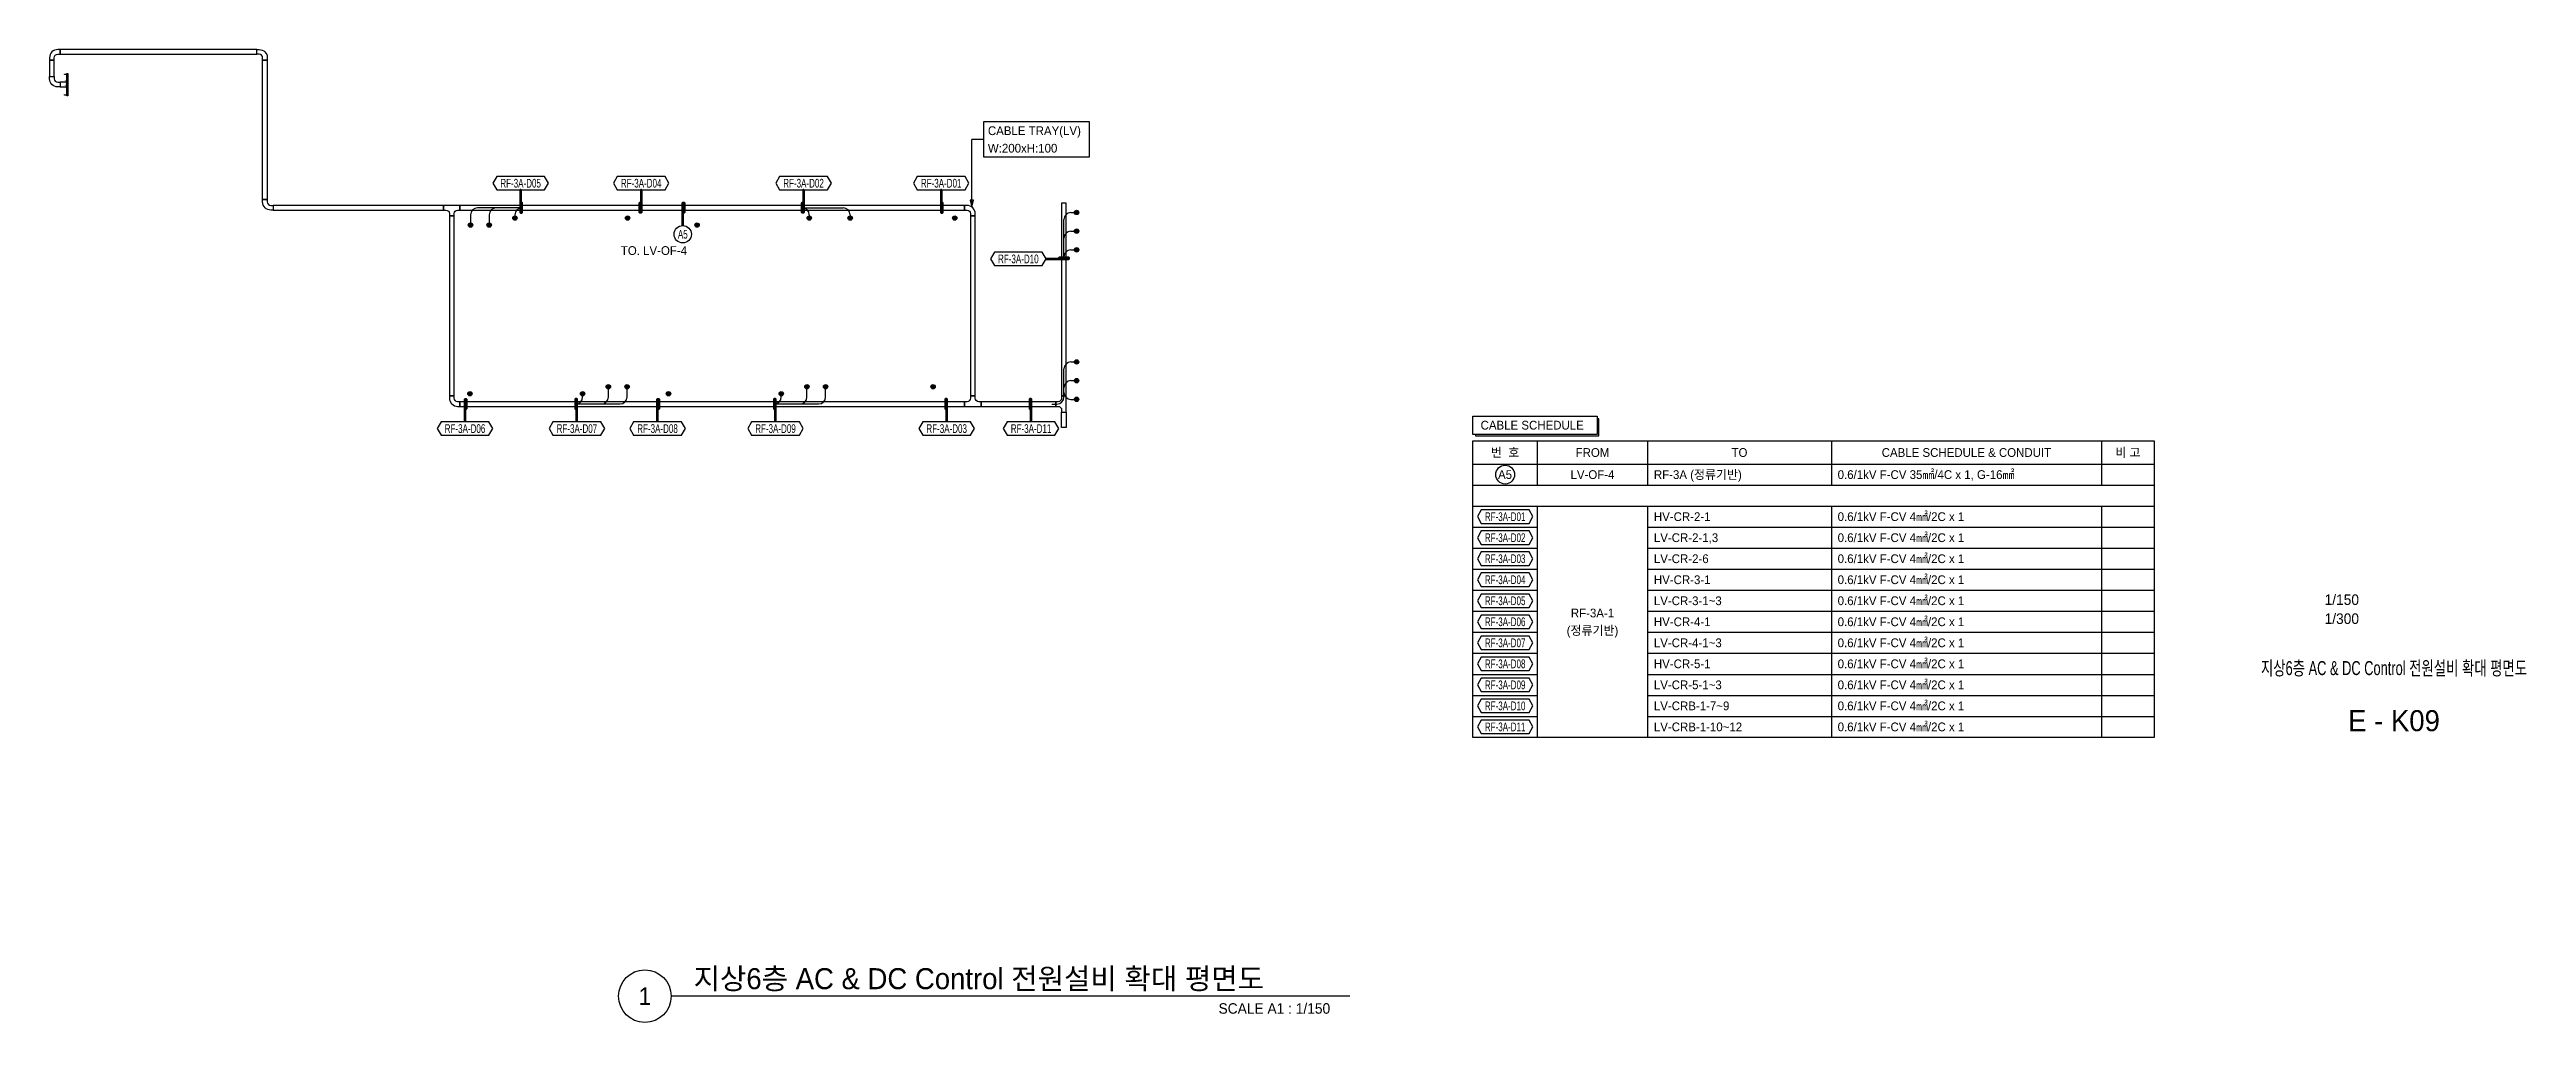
# Model space of a CAD drawing. Header units: millimetres. Extents: x 33052 to 374593, y 4425 to 1197630.
# Drawn here: x 268584 to 374593, y 1073625 to 1115275 of the extents above; entities that cross this region are included whole.
import ezdxf
from ezdxf.enums import TextEntityAlignment as Align

# ---------------------------------------------------------------- set-up
doc = ezdxf.new("R2010")
doc.units = ezdxf.units.MM
doc.header["$LTSCALE"] = 50
for name, color, linetype in [('-----26 Electrical Cable Tray_CONT', 3, 'Continuous'), ('-----29 Indicator', 1, 'Continuous'), ('-----29 주기', 1, 'Continuous'), ('-----30 Text', 2, 'Continuous'), ('-----41 Drawing Title', 2, 'Continuous'), ('-----42 Drawing Number', 2, 'Continuous'), ('-----43 Drawing Scale', 3, 'Continuous'), ('AC CONTROL CABLE', 4, 'Continuous'), ('DC CONTROL CABLE', 1, 'Continuous')]:
    doc.layers.add(name, color=color, linetype=linetype)
doc.styles.add('ELEC', font='')
doc.styles.get('ELEC').set_extended_font_data('Dotum')

msp = doc.modelspace()

# ---------------------------------------------------------------- texts
at = {"layer": '-----26 Electrical Cable Tray_CONT', "style": 'ELEC'}
for s, p in [('W:200xH:100', (308745, 1111050, 0)), ('CABLE TRAY(LV)', (308745, 1111800, 0))]:
    msp.add_text(s, height=375, dxfattribs=at).set_placement(p, align=Align.MIDDLE_LEFT)
at = {"layer": '-----30 Text', "linetype": 'Continuous', "style": 'ELEC', "width": 0.7}
for s, p in [('RF-3A-D05', (288746, 1109552)), ('RF-3A-D04', (293905, 1109552, 0)), ('RF-3A-D02', (300854, 1109552)), ('RF-3A-D01', (306745, 1109552, 0)), ('A5', (295686, 1107366, 0)), ('RF-3A-D10', (310047, 1106312)), ('RF-3A-D06', (286366, 1099048, 0)), ('RF-3A-D07', (291154, 1099048)), ('RF-3A-D08', (294605, 1099048, 0)), ('RF-3A-D09', (299654, 1099048)), ('RF-3A-D03', (306980, 1099048, 0)), ('RF-3A-D11', (310593, 1099048))]:
    msp.add_text(s, height=375, dxfattribs=at).set_placement(p, align=Align.MIDDLE)
at = {"layer": '-----30 Text', "style": 'ELEC'}
msp.add_text('TO. LV-OF-4', height=375, dxfattribs=at).set_placement((294452, 1106669, 0), align=Align.MIDDLE)
at = {"layer": '-----41 Drawing Title', "style": 'ELEC', "width": 0.7}
msp.add_text('지상6층 AC & DC Control 전원설비 확대 평면도', height=600, dxfattribs=at).set_placement((368925, 1088795), align=Align.MIDDLE_CENTER)
at = {"layer": '-----41 Drawing Title', "color": 2, "style": 'ELEC'}
msp.add_text('지상6층 AC & DC Control 전원설비 확대 평면도', height=900, dxfattribs=at).set_placement((296148, 1075050))
at = {"layer": '-----41 Drawing Title', "color": 7, "style": 'ELEC'}
msp.add_text('1', height=750, dxfattribs=at).set_placement((294064, 1074750), align=Align.MIDDLE)
at = {"layer": '-----41 Drawing Title', "style": 'ELEC'}
msp.add_text('SCALE A1 : 1/150', height=450, dxfattribs=at).set_placement((323394, 1074000), align=Align.RIGHT)
at = {"layer": '-----42 Drawing Number', "style": 'ELEC'}
msp.add_text('E - K09', height=900, dxfattribs=at).set_placement((368925, 1086545), align=Align.MIDDLE_CENTER)
at = {"layer": '-----43 Drawing Scale', "style": 'ELEC'}
for s, p in [('1/150', (366690, 1091725)), ('1/300', (366690, 1090910))]:
    msp.add_text(s, height=450, dxfattribs=at).set_placement(p, align=Align.MIDDLE_CENTER)
at = {"color": 0, "style": 'ELEC', "width": 0.7}
msp.add_text('LV 트레이 건물용', height=50, rotation=90, dxfattribs=at).set_placement((269268, 1113775), align=Align.MIDDLE_CENTER)

# ---------------------------------------------------------------- hatches: boundary and pattern name
at = {"layer": 'AC CONTROL CABLE', "linetype": 'Continuous'}
h = msp.add_hatch(color=256, dxfattribs=at)
edge = h.paths.add_edge_path()
edge.add_arc((296300, 1107760), 93.6, 270, 630, ccw=False)
at = {"layer": 'DC CONTROL CABLE', "linetype": 'Continuous'}
h = msp.add_hatch(color=256, dxfattribs=at)
edge = h.paths.add_edge_path()
edge.add_arc((286600, 1107760), 93.6, 90, 450)
h = msp.add_hatch(color=256, dxfattribs=at)
edge = h.paths.add_edge_path()
edge.add_arc((287400, 1107760), 93.6, 90, 450)
h = msp.add_hatch(color=256, dxfattribs=at)
edge = h.paths.add_edge_path()
edge.add_arc((288500, 1108060), 93.6, 90, 450)
h = msp.add_hatch(color=256, dxfattribs=at)
edge = h.paths.add_edge_path()
edge.add_arc((293325, 1108060), 93.6, 0, 360)
h = msp.add_hatch(color=256, dxfattribs=at)
edge = h.paths.add_edge_path()
edge.add_arc((301100, 1108060), 93.6, 90, 450, ccw=False)
h = msp.add_hatch(color=256, dxfattribs=at)
edge = h.paths.add_edge_path()
edge.add_arc((302850, 1108060), 93.6, 90, 450, ccw=False)
h = msp.add_hatch(color=256, dxfattribs=at)
edge = h.paths.add_edge_path()
edge.add_arc((307325, 1108060), 93.6, 180, 540, ccw=False)
h = msp.add_hatch(color=256, dxfattribs=at)
edge = h.paths.add_edge_path()
edge.add_arc((312540, 1108300), 93.6, 180, 540, ccw=False)
h = msp.add_hatch(color=256, dxfattribs=at)
edge = h.paths.add_edge_path()
edge.add_arc((312540, 1107500), 93.6, 180, 540, ccw=False)
h = msp.add_hatch(color=256, dxfattribs=at)
edge = h.paths.add_edge_path()
edge.add_arc((312540, 1106700), 93.6, 180, 540, ccw=False)
h = msp.add_hatch(color=256, dxfattribs=at)
edge = h.paths.add_edge_path()
edge.add_arc((312540, 1101900), 93.6, -180, 180, ccw=False)
h = msp.add_hatch(color=256, dxfattribs=at)
edge = h.paths.add_edge_path()
edge.add_arc((286575, 1100540), 93.6, 180, 540)
h = msp.add_hatch(color=256, dxfattribs=at)
edge = h.paths.add_edge_path()
edge.add_arc((291400, 1100540), 93.6, 270, 630)
h = msp.add_hatch(color=256, dxfattribs=at)
edge = h.paths.add_edge_path()
edge.add_arc((292500, 1100840), 93.6, 270, 630)
h = msp.add_hatch(color=256, dxfattribs=at)
edge = h.paths.add_edge_path()
edge.add_arc((293300, 1100840), 93.6, 270, 630)
h = msp.add_hatch(color=256, dxfattribs=at)
edge = h.paths.add_edge_path()
edge.add_arc((295075, 1100540), 93.6, 180, 540)
h = msp.add_hatch(color=256, dxfattribs=at)
edge = h.paths.add_edge_path()
edge.add_arc((299900, 1100540), 93.6, 270, 630)
h = msp.add_hatch(color=256, dxfattribs=at)
edge = h.paths.add_edge_path()
edge.add_arc((301000, 1100840), 93.6, 270, 630)
h = msp.add_hatch(color=256, dxfattribs=at)
edge = h.paths.add_edge_path()
edge.add_arc((301800, 1100840), 93.6, 270, 630)
h = msp.add_hatch(color=256, dxfattribs=at)
edge = h.paths.add_edge_path()
edge.add_arc((306400, 1100840), 93.6, 360, 720, ccw=False)
h = msp.add_hatch(color=256, dxfattribs=at)
edge = h.paths.add_edge_path()
edge.add_arc((312540, 1101100), 93.6, -180, 180, ccw=False)
h = msp.add_hatch(color=256, dxfattribs=at)
edge = h.paths.add_edge_path()
edge.add_arc((312540, 1100300), 93.6, -180, 180, ccw=False)

# ---------------------------------------------------------------- linework, layer by layer
at = {"layer": '-----26 Electrical Cable Tray_CONT'}
for points in [[(268784, 1114925, -0.4142136), (268934, 1115075), (269034, 1115075), (269034, 1115275), (268934, 1115275, 0.4142136), (268584, 1114925), (268584, 1114825), (268784, 1114825)], [(277705, 1114925, 0.4142136), (277555, 1115075), (277455, 1115075), (277455, 1115275), (277555, 1115275, -0.4142136), (277905, 1114925), (277905, 1114825), (277705, 1114825)], [(268784, 1114025, 0.4142136), (268934, 1113875), (269034, 1113875), (269034, 1113675), (268934, 1113675, -0.4142136), (268584, 1114025), (268584, 1114125), (268784, 1114125)], [(277905, 1108750, 0.4142136), (278055, 1108600), (278155, 1108600), (278155, 1108400), (278055, 1108400, -0.4142136), (277705, 1108750), (277705, 1108850), (277905, 1108850)], [(311900, 1099750), (312100, 1099750), (312100, 1100450), (311900, 1100450), (311900, 1100350, -0.4142136), (311750, 1100200), (311650, 1100200), (311650, 1100000), (311750, 1100000, -0.4142136), (311900, 1099850)]]:
    msp.add_lwpolyline(points, format="xyb", close=True, dxfattribs=at)
for points in [[(277455, 1115075), (277455, 1115275), (269034, 1115275), (269034, 1115075)], [(268784, 1114825), (268584, 1114825), (268584, 1114125), (268784, 1114125)], [(277705, 1114825), (277905, 1114825), (277905, 1108850), (277705, 1108850)], [(269322, 1113675), (269322, 1113875), (269034, 1113875), (269034, 1113675)], [(311900, 1100450), (312100, 1100450), (312100, 1108700), (311900, 1108700)], [(311900, 1099750), (312100, 1099750), (312100, 1099100), (311900, 1099100)]]:
    msp.add_lwpolyline(points, close=True, dxfattribs=at)
at = {"layer": '-----26 Electrical Cable Tray_CONT', "elevation": 0}
for points in [[(285450, 1108400), (285450, 1108600), (278155, 1108600), (278155, 1108400)], [(285700, 1100450), (285900, 1100450), (285900, 1108150), (285700, 1108150)], [(307750, 1108400), (307750, 1108600), (286150, 1108600), (286150, 1108400)], [(308000, 1100450), (308200, 1100450), (308200, 1108150), (308000, 1108150)], [(307750, 1100000), (307750, 1100200), (286150, 1100200), (286150, 1100000)], [(308450, 1100200), (308450, 1100000), (311650, 1100000), (311650, 1100200)]]:
    msp.add_lwpolyline(points, close=True, dxfattribs=at)
for points in [[(286150, 1108400), (286150, 1108600), (285450, 1108600), (285450, 1108400), (285550, 1108400, -0.4142136), (285700, 1108250), (285700, 1108150), (285900, 1108150), (285900, 1108250, -0.4142136), (286050, 1108400)], [(307850, 1108400, -0.4142136), (308000, 1108250), (308000, 1108150), (308200, 1108150), (308200, 1108250, 0.4142136), (307850, 1108600), (307750, 1108600), (307750, 1108400)], [(286050, 1100200, -0.4142136), (285900, 1100350), (285900, 1100450), (285700, 1100450), (285700, 1100350, 0.4142136), (286050, 1100000), (286150, 1100000), (286150, 1100200)], [(307750, 1100200), (307750, 1100000), (308450, 1100000), (308450, 1100200), (308350, 1100200, -0.4142136), (308200, 1100350), (308200, 1100450), (308000, 1100450), (308000, 1100350, -0.4142136), (307850, 1100200)]]:
    msp.add_lwpolyline(points, format="xyb", close=True, dxfattribs=at)
at = {"layer": '-----29 Indicator', "color": 1}
for p, q in [((308056, 1108533), (308056, 1111425)), ((308131, 1108833), (307981, 1108833)), ((307981, 1108833), (308056, 1108533)), ((308056, 1108533), (308131, 1108833))]:
    msp.add_line(p, q, dxfattribs=at)
at = {"layer": '-----29 Indicator'}
msp.add_line((308558, 1111425), (308056, 1111425), dxfattribs=at)
at = {"layer": '-----29 Indicator', "color": 1, "elevation": 0}
msp.add_lwpolyline([(308558, 1112175), (308558, 1110675), (313094, 1110675), (313094, 1112175)], close=True, dxfattribs=at)
at = {"layer": '-----29 Indicator', "lineweight": 100, "elevation": 0}
for points in [[(288746, 1109263), (288746, 1109263), (288746, 1108292), (288799, 1108292), (288799, 1108708), (288710, 1108708)], [(293905, 1109263), (293905, 1109263), (293905, 1108292), (293852, 1108292), (293852, 1108708), (293941, 1108708)], [(300854, 1109263), (300854, 1109263), (300854, 1108292), (300801, 1108292), (300801, 1108707), (300890, 1108707)], [(306745, 1109263), (306745, 1109263), (306745, 1108292), (306798, 1108292), (306798, 1108707), (306709, 1108707)], [(295686, 1107737), (295686, 1107737), (295686, 1108708), (295739, 1108708), (295739, 1108292), (295650, 1108292)], [(286366, 1099337), (286366, 1099337), (286366, 1100308), (286420, 1100308), (286420, 1099892), (286331, 1099892)], [(291154, 1099337), (291154, 1099337), (291154, 1100308), (291101, 1100308), (291101, 1099892), (291190, 1099892)], [(294605, 1099337), (294605, 1099337), (294605, 1100308), (294659, 1100308), (294659, 1099892), (294570, 1099892)], [(299654, 1099337), (299654, 1099337), (299654, 1100308), (299601, 1100308), (299601, 1099892), (299690, 1099892)], [(306980, 1099337), (306980, 1099337), (306980, 1100308), (306927, 1100308), (306927, 1099892), (307016, 1099892)]]:
    msp.add_lwpolyline(points, dxfattribs=at)
at = {"layer": '-----29 Indicator', "lineweight": 100}
for points in [[(311237, 1106312), (311237, 1106312), (312208, 1106312), (312208, 1106365), (311792, 1106365), (311792, 1106276)], [(310593, 1099337), (310593, 1099337), (310593, 1100308), (310540, 1100308), (310540, 1099892), (310629, 1099892)]]:
    msp.add_lwpolyline(points, dxfattribs=at)
at = {"layer": '-----29 Indicator'}
msp.add_circle((295686, 1107366, 0), 371, dxfattribs=at)
at = {"layer": '-----29 주기', "elevation": 0}
for points in [[(287723, 1109840), (287556, 1109552), (287723, 1109263), (289769, 1109263), (289936, 1109552), (289769, 1109840)], [(292882, 1109840), (292715, 1109552), (292882, 1109263), (294928, 1109263), (295095, 1109552), (294928, 1109840)], [(299831, 1109840), (299664, 1109552), (299831, 1109263), (301877, 1109263), (302044, 1109552), (301877, 1109840)], [(305722, 1109840), (305555, 1109552), (305722, 1109263), (307768, 1109263), (307935, 1109552), (307768, 1109840)], [(285343, 1099337), (285177, 1099048), (285343, 1098760), (287389, 1098760), (287556, 1099048), (287389, 1099337)], [(290131, 1099337), (289964, 1099048), (290131, 1098760), (292177, 1098760), (292344, 1099048), (292177, 1099337)], [(293582, 1099337), (293416, 1099048), (293582, 1098760), (295628, 1098760), (295795, 1099048), (295628, 1099337)], [(298631, 1099337), (298464, 1099048), (298631, 1098760), (300677, 1098760), (300844, 1099048), (300677, 1099337)], [(305957, 1099337), (305790, 1099048), (305957, 1098760), (308003, 1098760), (308170, 1099048), (308003, 1099337)]]:
    msp.add_lwpolyline(points, close=True, dxfattribs=at)
at = {"layer": '-----29 주기'}
for points in [[(309025, 1106601), (308858, 1106312), (309025, 1106023), (311070, 1106023), (311237, 1106312), (311070, 1106601)], [(309571, 1099337), (309404, 1099048), (309571, 1098760), (311616, 1098760), (311783, 1099048), (311616, 1099337)]]:
    msp.add_lwpolyline(points, close=True, dxfattribs=at)
at = {"layer": '-----41 Drawing Title', "color": 7}
msp.add_line((324236, 1074750), (295189, 1074750), dxfattribs=at)
msp.add_circle((294064, 1074750), 1125, dxfattribs=at)
at = {"color": 0}
for points in [[(269222, 1114200), (269222, 1114225), (269322, 1114225), (269322, 1113325), (269222, 1113325), (269222, 1113350)], [(269322, 1114250), (269372, 1114250), (269372, 1113300), (269322, 1113300), (269322, 1114250)]]:
    msp.add_lwpolyline(points, dxfattribs=at)
at = {"layer": 'AC CONTROL CABLE', "linetype": 'Continuous', "elevation": 0}
msp.add_lwpolyline([(294909, 1108500, 0, 202, 0), (295359, 1108500, 0, 0, 0), (296000, 1108500, 0, 0, -0.4142136), (296300, 1108200, 0, 0, 0), (296300, 1107760, 0, 0, 0)], format="xyseb", dxfattribs=at)
at = {"layer": 'AC CONTROL CABLE', "linetype": 'Continuous'}
msp.add_circle((296300, 1107760), 93.8, dxfattribs=at)
at = {"layer": 'DC CONTROL CABLE', "linetype": 'Continuous'}
for p, q in [((286600, 1108197, 0), (286600, 1107760, 0)), ((288800, 1108497, 0), (286900, 1108497, 0)), ((287400, 1108197, 0), (287400, 1107760, 0)), ((288500, 1108197, 0), (288500, 1108060)), ((300800, 1108497), (302550, 1108497)), ((301100, 1108197), (301100, 1108060, 0)), ((302850, 1108197), (302850, 1108060, 0)), ((312000, 1106400), (312000, 1108000)), ((312300, 1108300), (312540, 1108300)), ((312300, 1107500), (312540, 1107500)), ((312300, 1106700), (312540, 1106700)), ((312000, 1100400), (312000, 1101600)), ((312300, 1101900), (312540, 1101900)), ((291400, 1100403), (291400, 1100540, 0)), ((292500, 1100403, 0), (292500, 1100840)), ((293300, 1100403, 0), (293300, 1100840)), ((299900, 1100403), (299900, 1100540, 0)), ((301000, 1100403, 0), (301000, 1100840)), ((301800, 1100403, 0), (301800, 1100840)), ((312300, 1101100), (312540, 1101100)), ((291100, 1100103), (293000, 1100103, 0)), ((299600, 1100103), (301500, 1100103, 0)), ((311483, 1100100), (311700, 1100100)), ((312300, 1100300), (312540, 1100300))]:
    msp.add_line(p, q, dxfattribs=at)
at = {"layer": 'DC CONTROL CABLE', "linetype": 'Continuous', "elevation": 0}
for points in [[(289451, 1108497, 0, 202, 0), (289001, 1108497, 0, 0, 0), (288800, 1108497, 0, 0, 0)], [(294486, 1108500, 0, 202, 0), (294036, 1108500, 0, 0, 0), (293625, 1108500, 0, 0, 0.4142136), (293325, 1108200, 0, 0, 0), (293325, 1108060, 0, 0, 0)], [(300149, 1108497, 0, 202, 0), (300599, 1108497, 0, 0, 0), (300800, 1108497, 0, 0, 0)], [(306164, 1108500, 0, 202, 0), (306614, 1108500, 0, 0, 0), (307025, 1108500, 0, 0, -0.4142136), (307325, 1108200, 0, 0, 0), (307325, 1108060, 0, 0, 0)], [(285799, 1100100, 0, 202, 0), (286249, 1100100, 0, 0, 0), (286275, 1100100, 0, 0, 0.4142136), (286575, 1100400, 0, 0, 0), (286575, 1100540, 0, 0, 0)], [(293914, 1100100, 0, 202, 0), (294364, 1100100, 0, 0, 0), (294775, 1100100, 0, 0, 0.4142136), (295075, 1100400, 0, 0, 0), (295075, 1100540, 0, 0, 0)], [(307561, 1100100, 0, 202, 0), (307111, 1100100, 0, 0, 0), (306700, 1100100, 0, 0, -0.4142136), (306400, 1100400, 0, 0, 0), (306400, 1100840, 0, 0, 0)], [(290449, 1100103, 0, 202, 0), (290899, 1100103, 0, 0, 0), (291100, 1100103, 0, 0, 0)], [(298949, 1100103, 0, 202, 0), (299399, 1100103, 0, 0, 0), (299600, 1100103, 0, 0, 0)]]:
    msp.add_lwpolyline(points, format="xyseb", dxfattribs=at)
at = {"layer": 'DC CONTROL CABLE', "linetype": 'Continuous'}
for points in [[(312000, 1105749, 0, 202, 0), (312000, 1106199, 0, 0, 0), (312000, 1106400, 0, 0, 0)], [(309918, 1100100, 0, 202, 0), (310368, 1100100, 0, 0, 0), (311483, 1100100, 0, 0, 0)]]:
    msp.add_lwpolyline(points, format="xyseb", dxfattribs=at)
for centre in [(286600, 1107760, 0), (287400, 1107760, 0), (288500, 1108060, 0), (293325, 1108060, 0), (301100, 1108060), (302850, 1108060), (307325, 1108060, 0), (312540, 1108300, 0), (312540, 1107500, 0), (312540, 1106700, 0), (312540, 1101900, 0), (286575, 1100540, 0), (291400, 1100540), (292500, 1100840, 0), (293300, 1100840, 0), (295075, 1100540, 0), (299900, 1100540), (301000, 1100840, 0), (301800, 1100840, 0), (306400, 1100840, 0), (312540, 1101100, 0), (312540, 1100300, 0)]:
    msp.add_circle(centre, 93.8, dxfattribs=at)
for centre, start, end in [((286900, 1108197, 0), 90, 180), ((287700, 1108197, 0), 90, 180), ((288800, 1108197, 0), 90, 180), ((300800, 1108197), 0, 90), ((302550, 1108197), 0, 90), ((312300, 1108000), 90, 180), ((312300, 1107200), 90, 180), ((312300, 1106400), 90, 180), ((312300, 1101600), 90, 180), ((291100, 1100403), 270, 0), ((292200, 1100403, 0), 270, 0), ((293000, 1100403, 0), 270, 0), ((299600, 1100403), 270, 0), ((300700, 1100403, 0), 270, 0), ((301500, 1100403, 0), 270, 0), ((311700, 1100400, 0), 270, 0), ((312300, 1100800), 90, 180), ((312300, 1100600), 180, 270)]:
    msp.add_arc(centre, 300, start, end, dxfattribs=at)

msp.set_redraw_order([(e.dxf.handle, doc.entitydb.next_handle()) for e in msp.query("TEXT MTEXT ATTDEF DIMENSION ARC_DIMENSION")])  # texts and dimensions are drawn at this point

# ---------------------------------------------------------------- wipeouts: each hides what was drawn before it
msp.add_wipeout([(358666, 1085828), (329506, 1085828), (329506, 1098519), (358666, 1098519)]).dxf.layer = '-----29 Indicator'

# ---------------------------------------------------------------- next in the draw order: linework, layer by layer
at = {"layer": '-----29 Indicator'}
for points in [[(329505, 1099587), (334819, 1099587), (334819, 1098800), (329505, 1098800)], [(358666, 1085828), (329506, 1085828), (329506, 1098519), (358666, 1098519)]]:
    msp.add_lwpolyline(points, close=True, dxfattribs=at)
for points in [[(329610, 1098800), (329610, 1098732), (334894, 1098732), (334894, 1099467), (334819, 1099467)], [(332259, 1098519), (332259, 1096628)], [(336980, 1098519), (336980, 1096628)], [(344845, 1098519), (344845, 1096628)], [(356403, 1098519), (356403, 1096628)], [(329506, 1097529), (358666, 1097529)], [(329506, 1096628), (358666, 1096628)], [(329506, 1095728), (358666, 1095728)], [(332259, 1095728), (332259, 1085828)], [(336980, 1095728), (336980, 1085828)], [(344845, 1095728), (344845, 1085828)], [(356403, 1095728), (356403, 1085828)], [(329506, 1094828), (332259, 1094828)], [(336980, 1094828), (358666, 1094828)], [(329506, 1093928), (332259, 1093928)], [(329506, 1093028), (332259, 1093028)], [(336980, 1093928), (358666, 1093928)], [(336980, 1093028), (358666, 1093028)], [(329506, 1092128), (332259, 1092128)], [(336980, 1092128), (358666, 1092128)], [(329506, 1091228), (332259, 1091228)], [(336980, 1091228), (358666, 1091228)], [(329506, 1090328), (332259, 1090328)], [(336980, 1090328), (358666, 1090328)], [(329506, 1089428), (332259, 1089428)], [(336980, 1089428), (358666, 1089428)], [(329506, 1088528), (332259, 1088528)], [(336980, 1088528), (358666, 1088528)], [(329506, 1087628), (332259, 1087628)], [(329506, 1086728), (332259, 1086728)], [(336980, 1087628), (358666, 1087628)], [(336980, 1086728), (358666, 1086728)]]:
    msp.add_lwpolyline(points, dxfattribs=at)
msp.add_circle((330883, 1097078), 402, dxfattribs=at)
at = {"layer": '-----29 주기'}
for points in [[(329860, 1095567), (329693, 1095278), (329860, 1094990), (331905, 1094990), (332072, 1095278), (331905, 1095567)], [(329860, 1094667), (329693, 1094378), (329860, 1094090), (331905, 1094090), (332072, 1094378), (331905, 1094667)], [(329860, 1093767), (329693, 1093478), (329860, 1093190), (331905, 1093190), (332072, 1093478), (331905, 1093767)], [(329860, 1092867), (329693, 1092578), (329860, 1092290), (331905, 1092290), (332072, 1092578), (331905, 1092867)], [(329860, 1091967), (329693, 1091678), (329860, 1091390), (331905, 1091390), (332072, 1091678), (331905, 1091967)], [(329860, 1091067), (329693, 1090778), (329860, 1090490), (331905, 1090490), (332072, 1090778), (331905, 1091067)], [(329860, 1090167), (329693, 1089878), (329860, 1089590), (331905, 1089590), (332072, 1089878), (331905, 1090167)], [(329860, 1089267), (329693, 1088978), (329860, 1088690), (331905, 1088690), (332072, 1088978), (331905, 1089267)], [(329860, 1088367), (329693, 1088078), (329860, 1087790), (331905, 1087790), (332072, 1088078), (331905, 1088367)], [(329860, 1087467), (329693, 1087178), (329860, 1086890), (331905, 1086890), (332072, 1087178), (331905, 1087467)], [(329860, 1086567), (329693, 1086278), (329860, 1085990), (331905, 1085990), (332072, 1086278), (331905, 1086567)]]:
    msp.add_lwpolyline(points, close=True, dxfattribs=at)

# ---------------------------------------------------------------- next in the draw order: texts
at = {"layer": '-----30 Text', "style": 'ELEC'}
msp.add_text('CABLE SCHEDULE', height=375, dxfattribs=at).set_placement((329832, 1099007))
for s, p in [('번  호', (330883, 1098024)), ('비 고', (357535, 1098024)), ('LV-OF-4', (334620, 1097078)), ('FROM', (334620, 1098024)), ('TO', (340912, 1098024)), ('CABLE SCHEDULE & CONDUIT', (350624, 1098024)), ('RF-3A-1', (334620, 1091153)), ('(정류기반)', (334620, 1090403))]:
    msp.add_text(s, height=375, dxfattribs=at).set_placement(p, align=Align.MIDDLE_CENTER)
msp.add_text('A5', height=375, dxfattribs=at).set_placement((330878, 1097077), align=Align.MIDDLE)
for s, p in [('RF-3A (정류기반)', (337248, 1097078)), ('0.6/1kV F-CV 35㎟/4C x 1, G-16㎟', (345113, 1097078)), ('HV-CR-2-1', (337248, 1095278)), ('0.6/1kV F-CV 4㎟/2C x 1', (345113, 1095278)), ('LV-CR-2-1,3', (337248, 1094378)), ('0.6/1kV F-CV 4㎟/2C x 1', (345113, 1094378)), ('LV-CR-2-6', (337248, 1093478)), ('0.6/1kV F-CV 4㎟/2C x 1', (345113, 1093478)), ('HV-CR-3-1', (337248, 1092578)), ('0.6/1kV F-CV 4㎟/2C x 1', (345113, 1092578)), ('0.6/1kV F-CV 4㎟/2C x 1', (345113, 1091678)), ('LV-CR-3-1~3', (337248, 1091678)), ('HV-CR-4-1', (337248, 1090778)), ('0.6/1kV F-CV 4㎟/2C x 1', (345113, 1090778)), ('LV-CR-4-1~3', (337248, 1089878)), ('0.6/1kV F-CV 4㎟/2C x 1', (345113, 1089878)), ('HV-CR-5-1', (337248, 1088978)), ('0.6/1kV F-CV 4㎟/2C x 1', (345113, 1088978)), ('LV-CR-5-1~3', (337248, 1088078)), ('0.6/1kV F-CV 4㎟/2C x 1', (345113, 1088078)), ('LV-CRB-1-7~9', (337248, 1087178)), ('0.6/1kV F-CV 4㎟/2C x 1', (345113, 1087178)), ('LV-CRB-1-10~12', (337248, 1086278)), ('0.6/1kV F-CV 4㎟/2C x 1', (345113, 1086278))]:
    msp.add_text(s, height=375, dxfattribs=at).set_placement(p, align=Align.MIDDLE_LEFT)
at = {"layer": '-----30 Text', "linetype": 'Continuous', "style": 'ELEC', "width": 0.7}
for s, p in [('RF-3A-D01', (330883, 1095278)), ('RF-3A-D02', (330883, 1094378)), ('RF-3A-D03', (330883, 1093478)), ('RF-3A-D04', (330883, 1092578)), ('RF-3A-D05', (330883, 1091678)), ('RF-3A-D06', (330883, 1090778)), ('RF-3A-D07', (330883, 1089878)), ('RF-3A-D08', (330883, 1088978)), ('RF-3A-D09', (330883, 1088078)), ('RF-3A-D10', (330883, 1087178)), ('RF-3A-D11', (330883, 1086278))]:
    msp.add_text(s, height=375, dxfattribs=at).set_placement(p, align=Align.MIDDLE)

doc.saveas('drawing.dxf')
